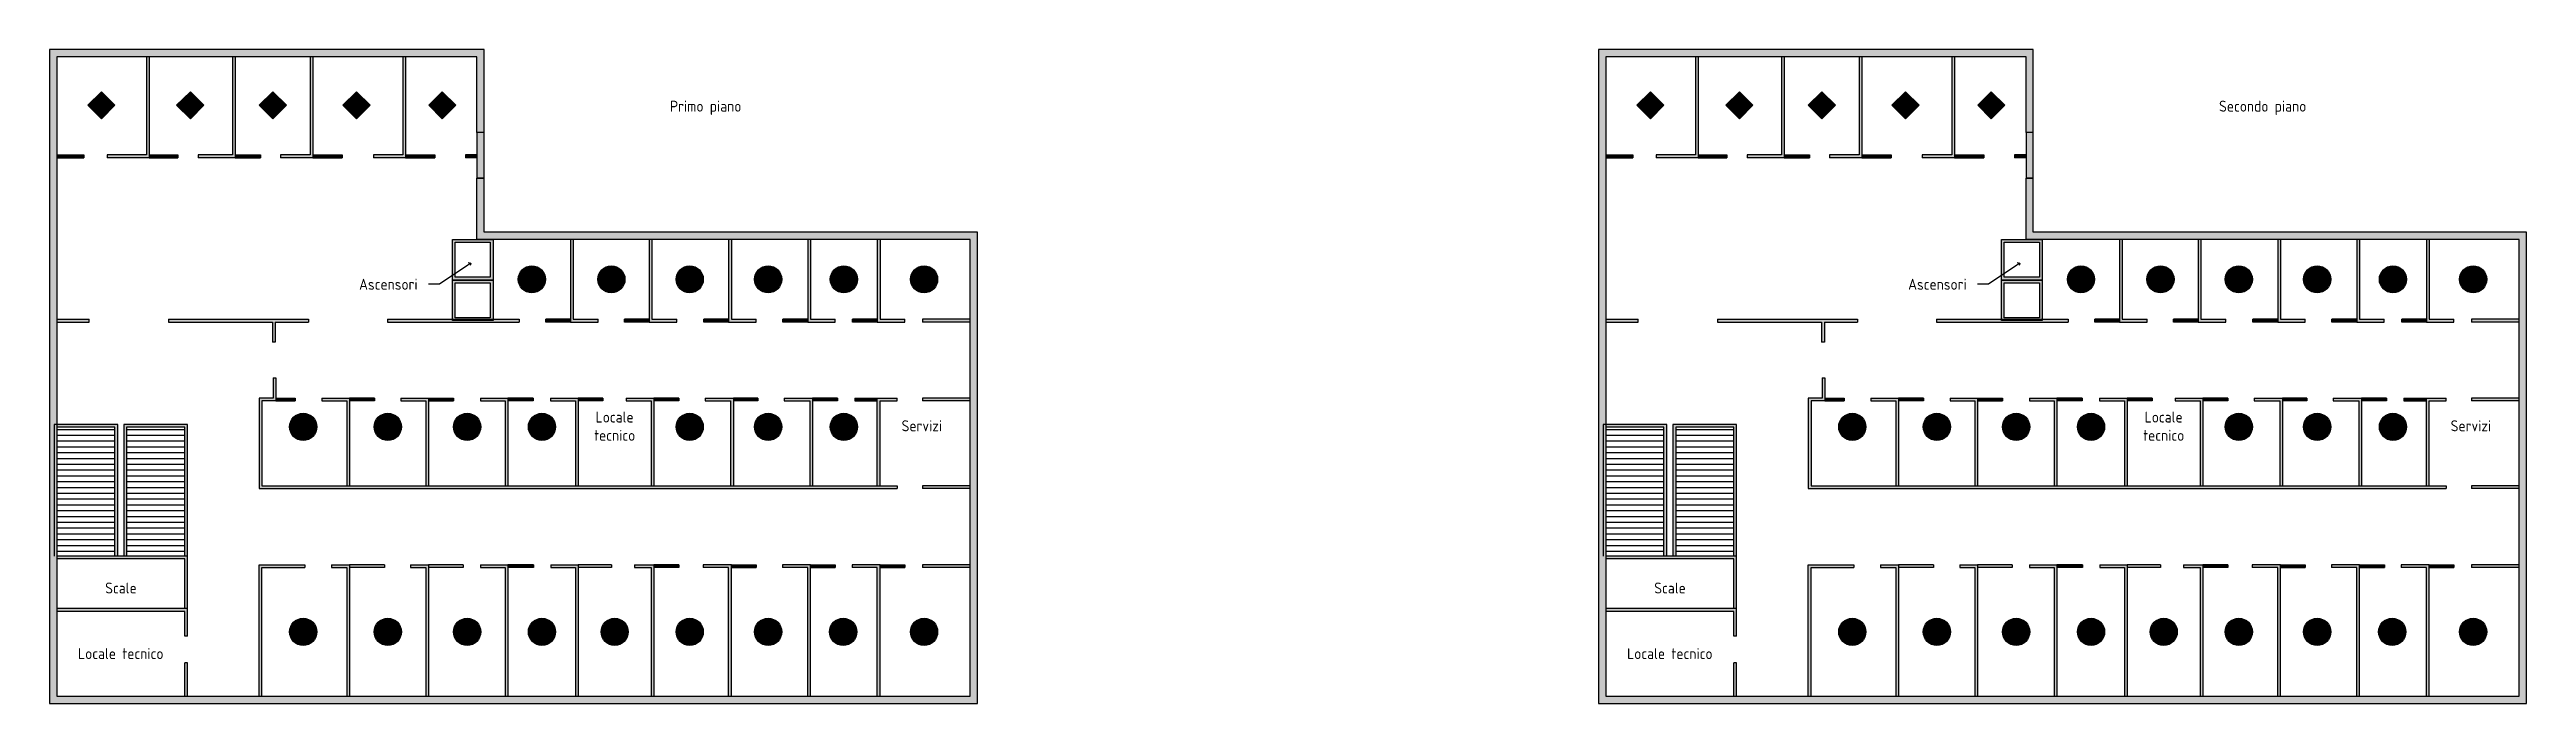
# Model space of a CAD drawing. Header units: metres. Extents: x 0 to 390, y 0 to 35.
# Drawn here: x 84.4 to 220, y -0.4 to 35.4 of the extents above; entities that cross this region are included whole.
import ezdxf
from ezdxf import colors
from ezdxf.entities.mleader import LeaderData, LeaderLine
from ezdxf.enums import TextEntityAlignment as Align
from ezdxf.math import Vec2, Vec3

# ---------------------------------------------------------------- set-up
doc = ezdxf.new("R2010")
doc.units = ezdxf.units.M
for name, color, linetype in [('00 PLANIMETRIA', 7, 'Continuous'), ('97 ANNOTAZIONI', 7, 'Continuous'), ('99 UTENZE', 7, 'Continuous')]:
    doc.layers.add(name, color=color, linetype=linetype)
doc.layers.get('0').off()
doc.styles.get("Standard").update_dxf_attribs({"font": 'isocp.shx', "height": 0.6, "bigfont": '@extfont2.shx'})
pattern_1 = [(0, (84.8099, 0), (0, 0.3175), [])]
pattern_2 = [(0, (0, 0), (0, 6.985), [5.08, -1.905]), (90, (0, 0), (-6.985, 4e-16), [5.08, -1.905])]
pattern_3 = [(0, (64.81, 0), (0, 6.985), [5.08, -1.905]), (90, (64.81, 0), (-6.985, 4e-16), [5.08, -1.905])]
pattern_4 = [(0, (169.61977, 0), (0, 0.3175), [])]
pattern_5 = [(0, (129.62, 0), (0, 6.985), [5.08, -1.905]), (90, (129.62, 0), (-6.985, 4e-16), [5.08, -1.905])]

msp = doc.modelspace()

# ---------------------------------------------------------------- texts
at = {"layer": '97 ANNOTAZIONI'}
for s, p in [('Primo piano', (118.38, 32)), ('Secondo piano', (203.19, 32)), ('Servizi', (131.06, 14.5)), ('Servizi', (215.87, 14.5))]:
    msp.add_text(s, height=0.6, dxfattribs=at).set_placement(p)
for p in [(88.32, 5.62), (173.13, 5.62)]:
    msp.add_text('Scale', height=0.6, dxfattribs=at).set_placement(p, align=Align.CENTER)
at = {"layer": '97 ANNOTAZIONI', "char_height": 0.6, "attachment_point": 1}
for width, gutter_width, insert in [(3.9959, 3, (113.35, 15.58)), (3.9959, 3, (198.16, 15.58)), (6.998, 10, (84.81, 2.63)), (6.998, 10, (169.62, 2.63))]:
    msp.add_mtext_dynamic_manual_height_columns('\\pxqc;Locale tecnico', width=width, gutter_width=gutter_width, heights=[0], dxfattribs=dict(at, insert=insert))

# ---------------------------------------------------------------- blocks, each defined once
blk = doc.blocks.new('_Open90')
at = {"color": 0, "linetype": 'ByBlock', "lineweight": -2}
for p, q in [((0, 0), (-1, 0)), ((-0.5, 0.5), (0, 0)), ((0, 0), (-0.5, -0.5))]:
    blk.add_line(p, q, dxfattribs=at)

# ---------------------------------------------------------------- hatches: boundary and pattern name
at = {"layer": '00 PLANIMETRIA'}
h = msp.add_hatch(color=256, dxfattribs=at)
h.dxf.hatch_style = 1
h.paths.add_polyline_path([(107.81, 30.85), (108.21, 30.85), (108.21, 35.4), (84.41, 35.4), (84.41, -0.4), (135.21, -0.4), (135.21, 25.4), (108.21, 25.4), (108.21, 28.35), (107.81, 28.35), (107.81, 25), (134.81, 25), (134.81, 0), (84.81, 0), (84.81, 35), (107.81, 35)])
h = msp.add_hatch(color=256, dxfattribs=at)
h.dxf.hatch_style = 1
h.paths.add_polyline_path([(192.62, 30.85), (193.02, 30.85), (193.02, 35.4), (169.22, 35.4), (169.22, -0.4), (220.02, -0.4), (220.02, 25.4), (193.02, 25.4), (193.02, 28.35), (192.62, 28.35), (192.62, 25), (219.62, 25), (219.62, 0), (169.62, 0), (169.62, 35), (192.62, 35)])
h = msp.add_hatch(color=256, dxfattribs=at)
h.dxf.hatch_style = 1
h.paths.add_polyline_path([(89.87, 35), (89.72, 35), (89.72, 29.63), (87.57, 29.63), (87.57, 29.48), (89.87, 29.48)])
h = msp.add_hatch(color=256, dxfattribs=at)
h.dxf.hatch_style = 1
h.paths.add_polyline_path([(94.57, 35), (94.42, 35), (94.42, 29.63), (92.54, 29.63), (92.54, 29.48), (94.57, 29.48)])
h = msp.add_hatch(color=256, dxfattribs=at)
h.dxf.hatch_style = 1
h.paths.add_polyline_path([(98.83, 35), (98.68, 35), (98.68, 29.63), (97.05, 29.63), (97.05, 29.48), (98.83, 29.48)])
h = msp.add_hatch(color=256, dxfattribs=at)
h.dxf.hatch_style = 1
h.paths.add_polyline_path([(103.9, 35), (103.75, 35), (103.75, 29.63), (102.14, 29.63), (102.14, 29.48), (103.9, 29.48)])
h = msp.add_hatch(color=256, dxfattribs=at)
h.dxf.hatch_style = 1
h.paths.add_polyline_path([(174.68, 35), (174.53, 35), (174.53, 29.63), (172.38, 29.63), (172.38, 29.48), (174.68, 29.48)])
h = msp.add_hatch(color=256, dxfattribs=at)
h.dxf.hatch_style = 1
h.paths.add_polyline_path([(179.38, 35), (179.23, 35), (179.23, 29.63), (177.35, 29.63), (177.35, 29.48), (179.38, 29.48)])
h = msp.add_hatch(color=256, dxfattribs=at)
h.dxf.hatch_style = 1
h.paths.add_polyline_path([(183.64, 35), (183.49, 35), (183.49, 29.63), (181.86, 29.63), (181.86, 29.48), (183.64, 29.48)])
h = msp.add_hatch(color=256, dxfattribs=at)
h.dxf.hatch_style = 1
h.paths.add_polyline_path([(188.71, 35), (188.56, 35), (188.56, 29.63), (186.94, 29.63), (186.94, 29.48), (188.71, 29.48)])
h = msp.add_hatch(dxfattribs=at)
h.set_pattern_fill('ANGLE', color=256)
h.set_pattern_definition(pattern_2)
h.paths.add_polyline_path([(88.21, 30.85), (87.81, 30.85), (87.81, 29.56), (88.21, 29.56)])
h = msp.add_hatch(color=256, dxfattribs=at)
h.dxf.hatch_style = 1
h.paths.add_polyline_path([(107.81, 28.35), (108.21, 28.35), (108.21, 30.85), (107.81, 30.85)])
h = msp.add_hatch(dxfattribs=at)
h.set_pattern_fill('ANGLE', color=256)
h.set_pattern_definition(pattern_3)
h.paths.add_polyline_path([(153.02, 30.85), (152.62, 30.85), (152.62, 29.56), (153.02, 29.56)])
h = msp.add_hatch(color=256, dxfattribs=at)
h.dxf.hatch_style = 1
h.paths.add_polyline_path([(192.62, 28.35), (193.02, 28.35), (193.02, 30.85), (192.62, 30.85)])
h = msp.add_hatch(dxfattribs=at)
h.set_pattern_fill('ANGLE', color=256)
h.set_pattern_definition(pattern_5)
h.paths.add_polyline_path([(217.83, 30.85), (217.43, 30.85), (217.43, 29.56), (217.83, 29.56)])
h = msp.add_hatch(color=256, dxfattribs=at)
h.dxf.hatch_style = 1
h.paths.add_polyline_path([(86.28, 29.63), (84.81, 29.63), (84.81, 29.48), (86.28, 29.48)])
h = msp.add_hatch(dxfattribs=at)
h.set_pattern_fill('ANGLE', color=256)
h.set_pattern_definition(pattern_2)
h.paths.add_polyline_path([(88.21, 29.56), (87.81, 29.56), (87.81, 28.35), (88.21, 28.35)])
h = msp.add_hatch(color=256, dxfattribs=at)
h.dxf.hatch_style = 1
h.paths.add_polyline_path([(91.43, 29.63), (89.87, 29.63), (89.87, 29.48), (91.43, 29.48)])
h = msp.add_hatch(color=256, dxfattribs=at)
h.dxf.hatch_style = 1
h.paths.add_polyline_path([(95.96, 29.63), (94.57, 29.63), (94.57, 29.48), (95.96, 29.48)])
h = msp.add_hatch(color=256, dxfattribs=at)
h.dxf.hatch_style = 1
h.paths.add_polyline_path([(100.43, 29.63), (98.83, 29.63), (98.83, 29.48), (100.43, 29.48)])
h = msp.add_hatch(color=256, dxfattribs=at)
h.dxf.hatch_style = 1
h.paths.add_polyline_path([(105.5, 29.63), (103.9, 29.63), (103.9, 29.48), (105.5, 29.48)])
h = msp.add_hatch(color=256, dxfattribs=at)
h.dxf.hatch_style = 1
h.paths.add_polyline_path([(107.81, 29.63), (107.18, 29.63), (107.18, 29.48), (107.81, 29.48)])
h = msp.add_hatch(dxfattribs=at)
h.set_pattern_fill('ANGLE', color=256)
h.set_pattern_definition(pattern_3)
h.paths.add_polyline_path([(153.02, 29.56), (152.62, 29.56), (152.62, 28.35), (153.02, 28.35)])
h = msp.add_hatch(color=256, dxfattribs=at)
h.dxf.hatch_style = 1
h.paths.add_polyline_path([(171.09, 29.63), (169.62, 29.63), (169.62, 29.48), (171.09, 29.48)])
h = msp.add_hatch(color=256, dxfattribs=at)
h.dxf.hatch_style = 1
h.paths.add_polyline_path([(176.24, 29.63), (174.68, 29.63), (174.68, 29.48), (176.24, 29.48)])
h = msp.add_hatch(color=256, dxfattribs=at)
h.dxf.hatch_style = 1
h.paths.add_polyline_path([(180.77, 29.63), (179.38, 29.63), (179.38, 29.48), (180.77, 29.48)])
h = msp.add_hatch(color=256, dxfattribs=at)
h.dxf.hatch_style = 1
h.paths.add_polyline_path([(185.24, 29.63), (183.64, 29.63), (183.64, 29.48), (185.24, 29.48)])
h = msp.add_hatch(color=256, dxfattribs=at)
h.dxf.hatch_style = 1
h.paths.add_polyline_path([(190.31, 29.63), (188.71, 29.63), (188.71, 29.48), (190.31, 29.48)])
h = msp.add_hatch(color=256, dxfattribs=at)
h.dxf.hatch_style = 1
h.paths.add_polyline_path([(192.62, 29.63), (191.99, 29.63), (191.99, 29.48), (192.62, 29.48)])
h = msp.add_hatch(dxfattribs=at)
h.set_pattern_fill('ANGLE', color=256)
h.set_pattern_definition(pattern_5)
h.paths.add_polyline_path([(217.83, 29.56), (217.43, 29.56), (217.43, 28.35), (217.83, 28.35)])
h = msp.add_hatch(dxfattribs=at)
h.set_pattern_fill('ANGLE', color=256)
h.set_pattern_definition(pattern_2)
h.paths.add_polyline_path([(88.69, 25), (86.47, 25), (86.47, 23.03), (86.62, 23.13), (86.62, 24.85), (88.54, 24.85), (88.54, 22.93), (86.62, 22.93), (86.62, 23.13), (86.47, 23.03), (86.47, 22.78), (88.69, 22.78)])
h = msp.add_hatch(color=256, dxfattribs=at)
h.dxf.hatch_style = 1
h.paths.add_polyline_path([(108.69, 25), (106.47, 25), (106.47, 23.03), (106.62, 23.13), (106.62, 24.85), (108.54, 24.85), (108.54, 22.93), (106.62, 22.93), (106.62, 23.13), (106.47, 23.03), (106.47, 22.78), (108.69, 22.78)])
h = msp.add_hatch(color=256, dxfattribs=at)
h.dxf.hatch_style = 1
h.paths.add_polyline_path([(113.08, 25), (112.93, 25), (112.93, 20.48), (114.44, 20.48), (114.44, 20.63), (113.08, 20.63)])
h = msp.add_hatch(color=256, dxfattribs=at)
h.dxf.hatch_style = 1
h.paths.add_polyline_path([(118.75, 20.63), (117.39, 20.63), (117.39, 25), (117.24, 25), (117.24, 20.48), (118.75, 20.48)])
h = msp.add_hatch(color=256, dxfattribs=at)
h.dxf.hatch_style = 1
h.paths.add_polyline_path([(123.09, 20.63), (121.74, 20.63), (121.74, 25), (121.59, 25), (121.59, 20.48), (123.09, 20.48)])
h = msp.add_hatch(color=256, dxfattribs=at)
h.dxf.hatch_style = 1
h.paths.add_polyline_path([(127.42, 20.63), (126.07, 20.63), (126.07, 25), (125.92, 25), (125.92, 20.48), (127.42, 20.48)])
h = msp.add_hatch(color=256, dxfattribs=at)
h.dxf.hatch_style = 1
h.paths.add_polyline_path([(131.23, 20.63), (129.88, 20.63), (129.88, 25), (129.73, 25), (129.73, 20.48), (131.23, 20.48)])
h = msp.add_hatch(dxfattribs=at)
h.set_pattern_fill('ANGLE', color=256)
h.set_pattern_definition(pattern_3)
h.paths.add_polyline_path([(153.5, 25), (151.28, 25), (151.28, 23.03), (151.43, 23.13), (151.43, 24.85), (153.35, 24.85), (153.35, 22.93), (151.43, 22.93), (151.43, 23.13), (151.28, 23.03), (151.28, 22.78), (153.5, 22.78)])
h = msp.add_hatch(color=256, dxfattribs=at)
h.dxf.hatch_style = 1
h.paths.add_polyline_path([(193.5, 25), (191.28, 25), (191.28, 23.03), (191.43, 23.13), (191.43, 24.85), (193.35, 24.85), (193.35, 22.93), (191.43, 22.93), (191.43, 23.13), (191.28, 23.03), (191.28, 22.78), (193.5, 22.78)])
h = msp.add_hatch(color=256, dxfattribs=at)
h.dxf.hatch_style = 1
h.paths.add_polyline_path([(197.89, 25), (197.74, 25), (197.74, 20.48), (199.25, 20.48), (199.25, 20.63), (197.89, 20.63)])
h = msp.add_hatch(color=256, dxfattribs=at)
h.dxf.hatch_style = 1
h.paths.add_polyline_path([(203.56, 20.63), (202.2, 20.63), (202.2, 25), (202.05, 25), (202.05, 20.48), (203.56, 20.48)])
h = msp.add_hatch(color=256, dxfattribs=at)
h.dxf.hatch_style = 1
h.paths.add_polyline_path([(207.9, 20.63), (206.55, 20.63), (206.55, 25), (206.4, 25), (206.4, 20.48), (207.9, 20.48)])
h = msp.add_hatch(color=256, dxfattribs=at)
h.dxf.hatch_style = 1
h.paths.add_polyline_path([(212.23, 20.63), (210.88, 20.63), (210.88, 25), (210.73, 25), (210.73, 20.48), (212.23, 20.48)])
h = msp.add_hatch(color=256, dxfattribs=at)
h.dxf.hatch_style = 1
h.paths.add_polyline_path([(216.04, 20.63), (214.69, 20.63), (214.69, 25), (214.54, 25), (214.54, 20.48), (216.04, 20.48)])
h = msp.add_hatch(dxfattribs=at)
h.set_pattern_fill('ANGLE', color=256)
h.set_pattern_definition(pattern_5)
h.paths.add_polyline_path([(218.31, 25), (216.09, 25), (216.09, 23.03), (216.24, 23.13), (216.24, 24.85), (218.16, 24.85), (218.16, 22.93), (216.24, 22.93), (216.24, 23.13), (216.09, 23.03), (216.09, 22.78), (218.31, 22.78)])
h = msp.add_hatch(color=256, dxfattribs=at)
h.dxf.hatch_style = 1
h.paths.add_polyline_path([(108.69, 22.78), (106.47, 22.78), (106.47, 20.63), (108.69, 20.63)])
h.paths.add_polyline_path([(106.62, 22.63), (108.54, 22.63), (108.54, 20.71), (106.62, 20.71)], flags=16)
h = msp.add_hatch(color=256, dxfattribs=at)
h.dxf.hatch_style = 1
h.paths.add_polyline_path([(193.5, 22.78), (191.28, 22.78), (191.28, 20.63), (193.5, 20.63)])
h.paths.add_polyline_path([(191.43, 22.63), (193.35, 22.63), (193.35, 20.71), (191.43, 20.71)], flags=16)
h = msp.add_hatch(color=256, dxfattribs=at)
h.dxf.hatch_style = 1
h.paths.add_polyline_path([(86.58, 20.63), (84.81, 20.63), (84.81, 20.48), (86.58, 20.48)])
h = msp.add_hatch(color=256, dxfattribs=at)
h.dxf.hatch_style = 1
h.paths.add_polyline_path([(98.58, 20.63), (96.77, 20.63), (96.62, 20.63), (90.92, 20.63), (90.92, 20.48), (96.62, 20.48), (96.62, 19.38), (96.77, 19.38), (96.77, 20.48), (98.58, 20.48)])
h = msp.add_hatch(color=256, dxfattribs=at)
h.dxf.hatch_style = 1
h.paths.add_polyline_path([(110.12, 20.63), (108.69, 20.63), (108.69, 20.56), (106.47, 20.56), (106.47, 20.63), (102.91, 20.63), (102.91, 20.48), (110.12, 20.48)])
h = msp.add_hatch(color=256, dxfattribs=at)
h.dxf.hatch_style = 1
h.paths.add_polyline_path([(108.69, 20.63), (106.47, 20.63), (106.47, 20.56), (108.69, 20.56)], flags=17)
h = msp.add_hatch(color=256, dxfattribs=at)
h.dxf.hatch_style = 1
h.paths.add_polyline_path([(112.93, 20.63), (111.58, 20.63), (111.58, 20.48), (112.93, 20.48)])
h = msp.add_hatch(color=256, dxfattribs=at)
h.dxf.hatch_style = 1
h.paths.add_polyline_path([(117.24, 20.63), (115.89, 20.63), (115.89, 20.48), (117.24, 20.48)])
h = msp.add_hatch(color=256, dxfattribs=at)
h.dxf.hatch_style = 1
h.paths.add_polyline_path([(121.59, 20.63), (120.23, 20.63), (120.23, 20.48), (121.59, 20.48)])
h = msp.add_hatch(color=256, dxfattribs=at)
h.dxf.hatch_style = 1
h.paths.add_polyline_path([(125.92, 20.63), (124.56, 20.63), (124.56, 20.48), (125.92, 20.48)])
h = msp.add_hatch(color=256, dxfattribs=at)
h.dxf.hatch_style = 1
h.paths.add_polyline_path([(129.73, 20.63), (128.38, 20.63), (128.38, 20.48), (129.73, 20.48)])
h = msp.add_hatch(color=256, dxfattribs=at)
h.dxf.hatch_style = 1
h.paths.add_polyline_path([(134.81, 20.63), (132.2, 20.63), (132.2, 20.48), (134.81, 20.48)])
h = msp.add_hatch(color=256, dxfattribs=at)
h.dxf.hatch_style = 1
h.paths.add_polyline_path([(171.39, 20.63), (169.62, 20.63), (169.62, 20.48), (171.39, 20.48)])
h = msp.add_hatch(color=256, dxfattribs=at)
h.dxf.hatch_style = 1
h.paths.add_polyline_path([(183.39, 20.63), (181.58, 20.63), (181.43, 20.63), (175.73, 20.63), (175.73, 20.48), (181.43, 20.48), (181.43, 19.38), (181.58, 19.38), (181.58, 20.48), (183.39, 20.48)])
h = msp.add_hatch(color=256, dxfattribs=at)
h.dxf.hatch_style = 1
h.paths.add_polyline_path([(194.93, 20.63), (193.5, 20.63), (193.5, 20.56), (191.28, 20.56), (191.28, 20.63), (187.72, 20.63), (187.72, 20.48), (194.93, 20.48)])
h = msp.add_hatch(color=256, dxfattribs=at)
h.dxf.hatch_style = 1
h.paths.add_polyline_path([(193.5, 20.63), (191.28, 20.63), (191.28, 20.56), (193.5, 20.56)], flags=17)
h = msp.add_hatch(color=256, dxfattribs=at)
h.dxf.hatch_style = 1
h.paths.add_polyline_path([(197.74, 20.63), (196.39, 20.63), (196.39, 20.48), (197.74, 20.48)])
h = msp.add_hatch(color=256, dxfattribs=at)
h.dxf.hatch_style = 1
h.paths.add_polyline_path([(202.05, 20.63), (200.7, 20.63), (200.7, 20.48), (202.05, 20.48)])
h = msp.add_hatch(color=256, dxfattribs=at)
h.dxf.hatch_style = 1
h.paths.add_polyline_path([(206.4, 20.63), (205.04, 20.63), (205.04, 20.48), (206.4, 20.48)])
h = msp.add_hatch(color=256, dxfattribs=at)
h.dxf.hatch_style = 1
h.paths.add_polyline_path([(210.73, 20.63), (209.37, 20.63), (209.37, 20.48), (210.73, 20.48)])
h = msp.add_hatch(color=256, dxfattribs=at)
h.dxf.hatch_style = 1
h.paths.add_polyline_path([(214.54, 20.63), (213.19, 20.63), (213.19, 20.48), (214.54, 20.48)])
h = msp.add_hatch(color=256, dxfattribs=at)
h.dxf.hatch_style = 1
h.paths.add_polyline_path([(219.62, 20.63), (217.01, 20.63), (217.01, 20.48), (219.62, 20.48)])
h = msp.add_hatch(color=256, dxfattribs=at)
h.dxf.hatch_style = 1
h.paths.add_polyline_path([(130.82, 11.51), (96.04, 11.51), (96.04, 16.17), (96.8, 16.17), (96.8, 17.43), (96.65, 17.43), (96.65, 16.32), (95.89, 16.32), (95.89, 11.36), (130.82, 11.36)])
h = msp.add_hatch(color=256, dxfattribs=at)
h.dxf.hatch_style = 1
h.paths.add_polyline_path([(97.86, 16.32), (96.8, 16.32), (96.8, 16.17), (97.86, 16.17)])
h = msp.add_hatch(color=256, dxfattribs=at)
h.dxf.hatch_style = 1
h.paths.add_polyline_path([(100.83, 16.32), (99.32, 16.32), (99.32, 16.17), (100.68, 16.17), (100.68, 11.51), (100.83, 11.51)], flags=17)
h = msp.add_hatch(color=256, dxfattribs=at)
h.dxf.hatch_style = 1
h.paths.add_polyline_path([(102.2, 16.32), (100.83, 16.32), (100.83, 16.17), (102.2, 16.17)], flags=17)
h = msp.add_hatch(color=256, dxfattribs=at)
h.dxf.hatch_style = 1
h.paths.add_polyline_path([(105.16, 16.32), (103.65, 16.32), (103.65, 16.17), (105.01, 16.17), (105.01, 11.51), (105.16, 11.51)], flags=17)
h = msp.add_hatch(color=256, dxfattribs=at)
h.dxf.hatch_style = 1
h.paths.add_polyline_path([(106.52, 16.32), (105.16, 16.32), (105.16, 16.17), (106.52, 16.17)], flags=17)
h = msp.add_hatch(color=256, dxfattribs=at)
h.dxf.hatch_style = 1
h.paths.add_polyline_path([(109.5, 16.32), (108, 16.32), (108, 16.17), (109.35, 16.17), (109.35, 11.51), (109.5, 11.51)], flags=17)
h = msp.add_hatch(color=256, dxfattribs=at)
h.dxf.hatch_style = 1
h.paths.add_polyline_path([(110.88, 16.32), (109.5, 16.32), (109.5, 16.17), (110.88, 16.17)], flags=17)
h = msp.add_hatch(color=256, dxfattribs=at)
h.dxf.hatch_style = 1
h.paths.add_polyline_path([(113.35, 16.32), (111.84, 16.32), (111.84, 16.17), (113.2, 16.17), (113.2, 11.51), (113.35, 11.51)], flags=17)
h = msp.add_hatch(color=256, dxfattribs=at)
h.dxf.hatch_style = 1
h.paths.add_polyline_path([(114.71, 16.32), (113.35, 16.32), (113.35, 16.17), (114.71, 16.17)], flags=17)
h = msp.add_hatch(color=256, dxfattribs=at)
h.dxf.hatch_style = 1
h.paths.add_polyline_path([(117.5, 16.32), (115.98, 16.32), (115.98, 16.17), (117.35, 16.17), (117.35, 11.51), (117.5, 11.51)], flags=17)
h = msp.add_hatch(color=256, dxfattribs=at)
h.dxf.hatch_style = 1
h.paths.add_polyline_path([(118.86, 16.32), (117.5, 16.32), (117.5, 16.17), (118.86, 16.17)], flags=17)
h = msp.add_hatch(color=256, dxfattribs=at)
h.dxf.hatch_style = 1
h.paths.add_polyline_path([(121.85, 16.32), (120.31, 16.32), (120.31, 16.17), (121.7, 16.17), (121.7, 11.51), (121.85, 11.51)], flags=17)
h = msp.add_hatch(color=256, dxfattribs=at)
h.dxf.hatch_style = 1
h.paths.add_polyline_path([(123.19, 16.32), (121.85, 16.32), (121.85, 16.17), (123.19, 16.17)], flags=17)
h = msp.add_hatch(color=256, dxfattribs=at)
h.dxf.hatch_style = 1
h.paths.add_polyline_path([(126.18, 16.32), (124.63, 16.32), (124.63, 16.17), (126.03, 16.17), (126.03, 11.51), (126.18, 11.51)], flags=17)
h = msp.add_hatch(color=256, dxfattribs=at)
h.dxf.hatch_style = 1
h.paths.add_polyline_path([(127.55, 16.32), (126.18, 16.32), (126.18, 16.17), (127.55, 16.17)], flags=17)
h = msp.add_hatch(color=256, dxfattribs=at)
h.dxf.hatch_style = 1
h.paths.add_polyline_path([(129.73, 16.32), (128.5, 16.32), (128.5, 16.17), (129.73, 16.17)], flags=17)
h = msp.add_hatch(color=256, dxfattribs=at)
h.dxf.hatch_style = 1
h.paths.add_polyline_path([(130.82, 16.32), (129.73, 16.32), (129.73, 11.51), (129.88, 11.51), (129.88, 16.17), (130.82, 16.17)])
h = msp.add_hatch(color=256, dxfattribs=at)
h.dxf.hatch_style = 1
h.paths.add_polyline_path([(134.81, 16.32), (132.2, 16.32), (132.2, 16.17), (134.81, 16.17)])
h = msp.add_hatch(color=256, dxfattribs=at)
h.dxf.hatch_style = 1
h.paths.add_polyline_path([(215.63, 11.51), (180.85, 11.51), (180.85, 16.17), (181.61, 16.17), (181.61, 17.43), (181.46, 17.43), (181.46, 16.32), (180.7, 16.32), (180.7, 11.36), (215.63, 11.36)])
h = msp.add_hatch(color=256, dxfattribs=at)
h.dxf.hatch_style = 1
h.paths.add_polyline_path([(182.67, 16.32), (181.61, 16.32), (181.61, 16.17), (182.67, 16.17)])
h = msp.add_hatch(color=256, dxfattribs=at)
h.dxf.hatch_style = 1
h.paths.add_polyline_path([(185.64, 16.32), (184.13, 16.32), (184.13, 16.17), (185.49, 16.17), (185.49, 11.51), (185.64, 11.51)], flags=17)
h = msp.add_hatch(color=256, dxfattribs=at)
h.dxf.hatch_style = 1
h.paths.add_polyline_path([(187.01, 16.32), (185.64, 16.32), (185.64, 16.17), (187.01, 16.17)], flags=17)
h = msp.add_hatch(color=256, dxfattribs=at)
h.dxf.hatch_style = 1
h.paths.add_polyline_path([(189.97, 16.32), (188.46, 16.32), (188.46, 16.17), (189.82, 16.17), (189.82, 11.51), (189.97, 11.51)], flags=17)
h = msp.add_hatch(color=256, dxfattribs=at)
h.dxf.hatch_style = 1
h.paths.add_polyline_path([(191.33, 16.32), (189.97, 16.32), (189.97, 16.17), (191.33, 16.17)], flags=17)
h = msp.add_hatch(color=256, dxfattribs=at)
h.dxf.hatch_style = 1
h.paths.add_polyline_path([(194.31, 16.32), (192.81, 16.32), (192.81, 16.17), (194.16, 16.17), (194.16, 11.51), (194.31, 11.51)], flags=17)
h = msp.add_hatch(color=256, dxfattribs=at)
h.dxf.hatch_style = 1
h.paths.add_polyline_path([(195.69, 16.32), (194.31, 16.32), (194.31, 16.17), (195.69, 16.17)], flags=17)
h = msp.add_hatch(color=256, dxfattribs=at)
h.dxf.hatch_style = 1
h.paths.add_polyline_path([(198.16, 16.32), (196.65, 16.32), (196.65, 16.17), (198.01, 16.17), (198.01, 11.51), (198.16, 11.51)], flags=17)
h = msp.add_hatch(color=256, dxfattribs=at)
h.dxf.hatch_style = 1
h.paths.add_polyline_path([(199.52, 16.32), (198.16, 16.32), (198.16, 16.17), (199.52, 16.17)], flags=17)
h = msp.add_hatch(color=256, dxfattribs=at)
h.dxf.hatch_style = 1
h.paths.add_polyline_path([(202.31, 16.32), (200.79, 16.32), (200.79, 16.17), (202.16, 16.17), (202.16, 11.51), (202.31, 11.51)], flags=17)
h = msp.add_hatch(color=256, dxfattribs=at)
h.dxf.hatch_style = 1
h.paths.add_polyline_path([(203.67, 16.32), (202.31, 16.32), (202.31, 16.17), (203.67, 16.17)], flags=17)
h = msp.add_hatch(color=256, dxfattribs=at)
h.dxf.hatch_style = 1
h.paths.add_polyline_path([(206.66, 16.32), (205.12, 16.32), (205.12, 16.17), (206.51, 16.17), (206.51, 11.51), (206.66, 11.51)], flags=17)
h = msp.add_hatch(color=256, dxfattribs=at)
h.dxf.hatch_style = 1
h.paths.add_polyline_path([(208, 16.32), (206.66, 16.32), (206.66, 16.17), (208, 16.17)], flags=17)
h = msp.add_hatch(color=256, dxfattribs=at)
h.dxf.hatch_style = 1
h.paths.add_polyline_path([(210.99, 16.32), (209.44, 16.32), (209.44, 16.17), (210.84, 16.17), (210.84, 11.51), (210.99, 11.51)], flags=17)
h = msp.add_hatch(color=256, dxfattribs=at)
h.dxf.hatch_style = 1
h.paths.add_polyline_path([(212.36, 16.32), (210.99, 16.32), (210.99, 16.17), (212.36, 16.17)], flags=17)
h = msp.add_hatch(color=256, dxfattribs=at)
h.dxf.hatch_style = 1
h.paths.add_polyline_path([(214.54, 16.32), (213.31, 16.32), (213.31, 16.17), (214.54, 16.17)], flags=17)
h = msp.add_hatch(color=256, dxfattribs=at)
h.dxf.hatch_style = 1
h.paths.add_polyline_path([(215.63, 16.32), (214.54, 16.32), (214.54, 11.51), (214.69, 11.51), (214.69, 16.17), (215.63, 16.17)])
h = msp.add_hatch(color=256, dxfattribs=at)
h.dxf.hatch_style = 1
h.paths.add_polyline_path([(219.62, 16.32), (217.01, 16.32), (217.01, 16.17), (219.62, 16.17)])
h = msp.add_hatch(color=256, dxfattribs=at)
h.dxf.hatch_style = 1
h.paths.add_polyline_path([(88.14, 14.87), (84.81, 14.87), (84.81, 14.72), (87.99, 14.72), (87.99, 7.67), (88.14, 7.67)])
h = msp.add_hatch(dxfattribs=at)
h.set_pattern_fill('LINE', color=256, scale=0.1)
h.set_pattern_definition(pattern_1)
h.paths.add_polyline_path([(87.99, 7.67), (87.99, 14.72), (84.81, 14.72), (84.81, 7.67)])
h = msp.add_hatch(color=256, dxfattribs=at)
h.dxf.hatch_style = 1
h.paths.add_polyline_path([(91.96, 14.87), (88.48, 14.87), (88.48, 7.67), (88.63, 7.67), (88.63, 14.72), (91.81, 14.72), (91.81, 7.67), (91.96, 7.67)])
h = msp.add_hatch(dxfattribs=at)
h.set_pattern_fill('LINE', color=256, scale=0.1)
h.set_pattern_definition(pattern_1)
h.paths.add_polyline_path([(88.63, 7.67), (91.81, 7.67), (91.81, 14.72), (88.63, 14.72)])
h = msp.add_hatch(color=256, dxfattribs=at)
h.dxf.hatch_style = 1
h.paths.add_polyline_path([(172.95, 14.87), (169.62, 14.87), (169.62, 14.72), (172.8, 14.72), (172.8, 7.67), (172.95, 7.67)])
h = msp.add_hatch(dxfattribs=at)
h.set_pattern_fill('LINE', color=256, scale=0.1)
h.set_pattern_definition(pattern_4)
h.paths.add_polyline_path([(172.8, 7.67), (172.8, 14.72), (169.62, 14.72), (169.62, 7.67)])
h = msp.add_hatch(color=256, dxfattribs=at)
h.dxf.hatch_style = 1
h.paths.add_polyline_path([(176.77, 14.87), (173.29, 14.87), (173.29, 7.67), (173.44, 7.67), (173.44, 14.72), (176.62, 14.72), (176.62, 7.67), (176.77, 7.67)])
h = msp.add_hatch(dxfattribs=at)
h.set_pattern_fill('LINE', color=256, scale=0.1)
h.set_pattern_definition(pattern_4)
h.paths.add_polyline_path([(173.44, 7.67), (176.62, 7.67), (176.62, 14.72), (173.44, 14.72)])
h = msp.add_hatch(color=256, dxfattribs=at)
h.dxf.hatch_style = 1
h.paths.add_polyline_path([(134.81, 11.51), (132.2, 11.51), (132.2, 11.36), (134.81, 11.36)])
h = msp.add_hatch(color=256, dxfattribs=at)
h.dxf.hatch_style = 1
h.paths.add_polyline_path([(219.62, 11.51), (217.01, 11.51), (217.01, 11.36), (219.62, 11.36)])
h = msp.add_hatch(color=256, dxfattribs=at)
h.dxf.hatch_style = 1
h.paths.add_polyline_path([(91.96, 7.67), (84.81, 7.67), (84.81, 7.52), (91.81, 7.52), (91.81, 4.79), (91.96, 4.79)])
h = msp.add_hatch(color=256, dxfattribs=at)
h.dxf.hatch_style = 1
h.paths.add_polyline_path([(98.38, 7.19), (95.89, 7.19), (95.89, 0), (96.04, 0), (96.04, 7.04), (98.38, 7.04)])
h = msp.add_hatch(color=256, dxfattribs=at)
h.dxf.hatch_style = 1
h.paths.add_polyline_path([(100.83, 7.19), (99.85, 7.19), (99.85, 7.04), (100.68, 7.04), (100.68, 0), (100.83, 0)])
h = msp.add_hatch(color=256, dxfattribs=at)
h.dxf.hatch_style = 1
h.paths.add_polyline_path([(102.74, 7.19), (100.83, 7.19), (100.83, 7.04), (102.74, 7.04)])
h = msp.add_hatch(color=256, dxfattribs=at)
h.dxf.hatch_style = 1
h.paths.add_polyline_path([(105.16, 7.19), (104.18, 7.19), (104.18, 7.04), (105.01, 7.04), (105.01, 0), (105.16, 0)])
h = msp.add_hatch(color=256, dxfattribs=at)
h.dxf.hatch_style = 1
h.paths.add_polyline_path([(107.05, 7.19), (105.16, 7.19), (105.16, 7.04), (107.05, 7.04)])
h = msp.add_hatch(color=256, dxfattribs=at)
h.dxf.hatch_style = 1
h.paths.add_polyline_path([(109.5, 7.19), (108, 7.19), (108, 7.04), (109.35, 7.04), (109.35, 0), (109.5, 0)])
h = msp.add_hatch(color=256, dxfattribs=at)
h.dxf.hatch_style = 1
h.paths.add_polyline_path([(110.9, 7.19), (109.5, 7.19), (109.5, 7.04), (110.9, 7.04)])
h = msp.add_hatch(color=256, dxfattribs=at)
h.dxf.hatch_style = 1
h.paths.add_polyline_path([(113.35, 7.19), (111.86, 7.19), (111.86, 7.04), (113.2, 7.04), (113.2, 0), (113.35, 0)])
h = msp.add_hatch(color=256, dxfattribs=at)
h.dxf.hatch_style = 1
h.paths.add_polyline_path([(115.17, 7.19), (113.35, 7.19), (113.35, 7.04), (115.17, 7.04)])
h = msp.add_hatch(color=256, dxfattribs=at)
h.dxf.hatch_style = 1
h.paths.add_polyline_path([(117.5, 7.19), (116.44, 7.19), (116.44, 7.04), (117.35, 7.04), (117.35, 0), (117.5, 0)])
h = msp.add_hatch(color=256, dxfattribs=at)
h.dxf.hatch_style = 1
h.paths.add_polyline_path([(118.86, 7.19), (117.5, 7.19), (117.5, 7.04), (118.86, 7.04)])
h = msp.add_hatch(color=256, dxfattribs=at)
h.dxf.hatch_style = 1
h.paths.add_polyline_path([(121.74, 7.19), (120.2, 7.19), (120.2, 7.04), (121.59, 7.04), (121.59, 0), (121.74, 0)])
h = msp.add_hatch(color=256, dxfattribs=at)
h.dxf.hatch_style = 1
h.paths.add_polyline_path([(123.1, 7.19), (121.74, 7.19), (121.74, 7.04), (123.1, 7.04)])
h = msp.add_hatch(color=256, dxfattribs=at)
h.dxf.hatch_style = 1
h.paths.add_polyline_path([(126.07, 7.19), (124.54, 7.19), (124.54, 7.04), (125.92, 7.04), (125.92, 0), (126.07, 0)])
h = msp.add_hatch(color=256, dxfattribs=at)
h.dxf.hatch_style = 1
h.paths.add_polyline_path([(127.43, 7.19), (126.07, 7.19), (126.07, 7.04), (127.43, 7.04)])
h = msp.add_hatch(color=256, dxfattribs=at)
h.dxf.hatch_style = 1
h.paths.add_polyline_path([(129.88, 7.19), (128.35, 7.19), (128.35, 7.04), (129.73, 7.04), (129.73, 0), (129.88, 0)])
h = msp.add_hatch(color=256, dxfattribs=at)
h.dxf.hatch_style = 1
h.paths.add_polyline_path([(131.24, 7.19), (129.88, 7.19), (129.88, 7.04), (131.24, 7.04)])
h = msp.add_hatch(color=256, dxfattribs=at)
h.dxf.hatch_style = 1
h.paths.add_polyline_path([(134.81, 7.19), (132.2, 7.19), (132.2, 7.04), (134.81, 7.04)])
h = msp.add_hatch(color=256, dxfattribs=at)
h.dxf.hatch_style = 1
h.paths.add_polyline_path([(176.77, 7.67), (169.62, 7.67), (169.62, 7.52), (176.62, 7.52), (176.62, 4.79), (176.77, 4.79)])
h = msp.add_hatch(color=256, dxfattribs=at)
h.dxf.hatch_style = 1
h.paths.add_polyline_path([(183.19, 7.19), (180.7, 7.19), (180.7, 0), (180.85, 0), (180.85, 7.04), (183.19, 7.04)])
h = msp.add_hatch(color=256, dxfattribs=at)
h.dxf.hatch_style = 1
h.paths.add_polyline_path([(185.64, 7.19), (184.66, 7.19), (184.66, 7.04), (185.49, 7.04), (185.49, 0), (185.64, 0)])
h = msp.add_hatch(color=256, dxfattribs=at)
h.dxf.hatch_style = 1
h.paths.add_polyline_path([(187.55, 7.19), (185.64, 7.19), (185.64, 7.04), (187.55, 7.04)])
h = msp.add_hatch(color=256, dxfattribs=at)
h.dxf.hatch_style = 1
h.paths.add_polyline_path([(189.97, 7.19), (188.99, 7.19), (188.99, 7.04), (189.82, 7.04), (189.82, 0), (189.97, 0)])
h = msp.add_hatch(color=256, dxfattribs=at)
h.dxf.hatch_style = 1
h.paths.add_polyline_path([(191.86, 7.19), (189.97, 7.19), (189.97, 7.04), (191.86, 7.04)])
h = msp.add_hatch(color=256, dxfattribs=at)
h.dxf.hatch_style = 1
h.paths.add_polyline_path([(194.31, 7.19), (192.81, 7.19), (192.81, 7.04), (194.16, 7.04), (194.16, 0), (194.31, 0)])
h = msp.add_hatch(color=256, dxfattribs=at)
h.dxf.hatch_style = 1
h.paths.add_polyline_path([(195.71, 7.19), (194.31, 7.19), (194.31, 7.04), (195.71, 7.04)])
h = msp.add_hatch(color=256, dxfattribs=at)
h.dxf.hatch_style = 1
h.paths.add_polyline_path([(198.16, 7.19), (196.67, 7.19), (196.67, 7.04), (198.01, 7.04), (198.01, 0), (198.16, 0)])
h = msp.add_hatch(color=256, dxfattribs=at)
h.dxf.hatch_style = 1
h.paths.add_polyline_path([(199.98, 7.19), (198.16, 7.19), (198.16, 7.04), (199.98, 7.04)])
h = msp.add_hatch(color=256, dxfattribs=at)
h.dxf.hatch_style = 1
h.paths.add_polyline_path([(202.31, 7.19), (201.25, 7.19), (201.25, 7.04), (202.16, 7.04), (202.16, 0), (202.31, 0)])
h = msp.add_hatch(color=256, dxfattribs=at)
h.dxf.hatch_style = 1
h.paths.add_polyline_path([(203.67, 7.19), (202.31, 7.19), (202.31, 7.04), (203.67, 7.04)])
h = msp.add_hatch(color=256, dxfattribs=at)
h.dxf.hatch_style = 1
h.paths.add_polyline_path([(206.55, 7.19), (205.01, 7.19), (205.01, 7.04), (206.4, 7.04), (206.4, 0), (206.55, 0)])
h = msp.add_hatch(color=256, dxfattribs=at)
h.dxf.hatch_style = 1
h.paths.add_polyline_path([(207.91, 7.19), (206.55, 7.19), (206.55, 7.04), (207.91, 7.04)])
h = msp.add_hatch(color=256, dxfattribs=at)
h.dxf.hatch_style = 1
h.paths.add_polyline_path([(210.88, 7.19), (209.35, 7.19), (209.35, 7.04), (210.73, 7.04), (210.73, 0), (210.88, 0)])
h = msp.add_hatch(color=256, dxfattribs=at)
h.dxf.hatch_style = 1
h.paths.add_polyline_path([(212.24, 7.19), (210.88, 7.19), (210.88, 7.04), (212.24, 7.04)])
h = msp.add_hatch(color=256, dxfattribs=at)
h.dxf.hatch_style = 1
h.paths.add_polyline_path([(214.69, 7.19), (213.16, 7.19), (213.16, 7.04), (214.54, 7.04), (214.54, 0), (214.69, 0)])
h = msp.add_hatch(color=256, dxfattribs=at)
h.dxf.hatch_style = 1
h.paths.add_polyline_path([(216.05, 7.19), (214.69, 7.19), (214.69, 7.04), (216.05, 7.04)])
h = msp.add_hatch(color=256, dxfattribs=at)
h.dxf.hatch_style = 1
h.paths.add_polyline_path([(219.62, 7.19), (217.01, 7.19), (217.01, 7.04), (219.62, 7.04)])
h = msp.add_hatch(color=256, dxfattribs=at)
h.dxf.hatch_style = 1
h.paths.add_polyline_path([(91.96, 4.79), (84.81, 4.79), (84.81, 4.64), (91.81, 4.64), (91.81, 3.28), (91.96, 3.28)])
h = msp.add_hatch(color=256, dxfattribs=at)
h.dxf.hatch_style = 1
h.paths.add_polyline_path([(176.77, 4.79), (169.62, 4.79), (169.62, 4.64), (176.62, 4.64), (176.62, 3.28), (176.77, 3.28)])
h = msp.add_hatch(color=256, dxfattribs=at)
h.dxf.hatch_style = 1
h.paths.add_polyline_path([(91.96, 1.83), (91.81, 1.83), (91.81, 0), (91.96, 0)])
h = msp.add_hatch(color=256, dxfattribs=at)
h.dxf.hatch_style = 1
h.paths.add_polyline_path([(176.77, 1.83), (176.62, 1.83), (176.62, 0), (176.77, 0)])
at = {"layer": '99 UTENZE'}
h = msp.add_hatch(color=256, dxfattribs=at)
h.dxf.hatch_style = 1
h.paths.add_polyline_path([(87.99, 32.35), (87.25, 33.09), (86.51, 32.35), (87.25, 31.6)])
h = msp.add_hatch(color=256, dxfattribs=at)
h.dxf.hatch_style = 1
h.paths.add_polyline_path([(92.86, 32.35), (92.12, 33.09), (91.37, 32.35), (92.12, 31.6)])
h = msp.add_hatch(color=256, dxfattribs=at)
h.dxf.hatch_style = 1
h.paths.add_polyline_path([(97.38, 32.35), (96.64, 33.09), (95.89, 32.35), (96.64, 31.6)])
h = msp.add_hatch(color=256, dxfattribs=at)
h.dxf.hatch_style = 1
h.paths.add_polyline_path([(101.96, 32.35), (101.22, 33.09), (100.47, 32.35), (101.22, 31.6)])
h = msp.add_hatch(color=256, dxfattribs=at)
h.dxf.hatch_style = 1
h.paths.add_polyline_path([(106.65, 32.35), (105.91, 33.09), (105.17, 32.35), (105.91, 31.6)])
h = msp.add_hatch(color=256, dxfattribs=at)
h.dxf.hatch_style = 1
h.paths.add_polyline_path([(172.8, 32.35), (172.06, 33.09), (171.32, 32.35), (172.06, 31.6)])
h = msp.add_hatch(color=256, dxfattribs=at)
h.dxf.hatch_style = 1
h.paths.add_polyline_path([(177.67, 32.35), (176.93, 33.09), (176.18, 32.35), (176.93, 31.6)])
h = msp.add_hatch(color=256, dxfattribs=at)
h.dxf.hatch_style = 1
h.paths.add_polyline_path([(182.19, 32.35), (181.45, 33.09), (180.7, 32.35), (181.45, 31.6)])
h = msp.add_hatch(color=256, dxfattribs=at)
h.dxf.hatch_style = 1
h.paths.add_polyline_path([(186.77, 32.35), (186.03, 33.09), (185.28, 32.35), (186.03, 31.6)])
h = msp.add_hatch(color=256, dxfattribs=at)
h.dxf.hatch_style = 1
h.paths.add_polyline_path([(191.46, 32.35), (190.72, 33.09), (189.98, 32.35), (190.72, 31.6)])
h = msp.add_hatch(color=256, dxfattribs=at)
h.dxf.hatch_style = 1
h.paths.add_polyline_path([(110.07, 22.82, 1), (111.56, 22.82, 1)])
h = msp.add_hatch(color=256, dxfattribs=at)
h.dxf.hatch_style = 1
h.paths.add_polyline_path([(114.43, 22.82, 1), (115.92, 22.82, 1)])
h = msp.add_hatch(color=256, dxfattribs=at)
h.dxf.hatch_style = 1
h.paths.add_polyline_path([(118.72, 22.82, 1), (120.2, 22.82, 1)])
h = msp.add_hatch(color=256, dxfattribs=at)
h.dxf.hatch_style = 1
h.paths.add_polyline_path([(123, 22.82, 1), (124.49, 22.82, 1)])
h = msp.add_hatch(color=256, dxfattribs=at)
h.dxf.hatch_style = 1
h.paths.add_polyline_path([(127.15, 22.82, 1), (128.64, 22.82, 1)])
h = msp.add_hatch(color=256, dxfattribs=at)
h.dxf.hatch_style = 1
h.paths.add_polyline_path([(131.54, 22.82, 1), (133.03, 22.82, 1)])
h = msp.add_hatch(color=256, dxfattribs=at)
h.dxf.hatch_style = 1
h.paths.add_polyline_path([(194.88, 22.82, 1), (196.37, 22.82, 1)])
h = msp.add_hatch(color=256, dxfattribs=at)
h.dxf.hatch_style = 1
h.paths.add_polyline_path([(199.24, 22.82, 1), (200.73, 22.82, 1)])
h = msp.add_hatch(color=256, dxfattribs=at)
h.dxf.hatch_style = 1
h.paths.add_polyline_path([(203.53, 22.82, 1), (205.01, 22.82, 1)])
h = msp.add_hatch(color=256, dxfattribs=at)
h.dxf.hatch_style = 1
h.paths.add_polyline_path([(207.81, 22.82, 1), (209.3, 22.82, 1)])
h = msp.add_hatch(color=256, dxfattribs=at)
h.dxf.hatch_style = 1
h.paths.add_polyline_path([(211.96, 22.82, 1), (213.45, 22.82, 1)])
h = msp.add_hatch(color=256, dxfattribs=at)
h.dxf.hatch_style = 1
h.paths.add_polyline_path([(216.35, 22.82, 1), (217.84, 22.82, 1)])
h = msp.add_hatch(color=256, dxfattribs=at)
h.dxf.hatch_style = 1
h.paths.add_polyline_path([(97.55, 14.74, 1), (99.04, 14.74, 1)])
h = msp.add_hatch(color=256, dxfattribs=at)
h.dxf.hatch_style = 1
h.paths.add_polyline_path([(102.19, 14.74, 1), (103.68, 14.74, 1)])
h = msp.add_hatch(color=256, dxfattribs=at)
h.dxf.hatch_style = 1
h.paths.add_polyline_path([(106.53, 14.74, 1), (108.02, 14.74, 1)])
h = msp.add_hatch(color=256, dxfattribs=at)
h.dxf.hatch_style = 1
h.paths.add_polyline_path([(110.62, 14.74, 1), (112.11, 14.74, 1)])
h = msp.add_hatch(color=256, dxfattribs=at)
h.dxf.hatch_style = 1
h.paths.add_polyline_path([(118.72, 14.74, 1), (120.2, 14.74, 1)])
h = msp.add_hatch(color=256, dxfattribs=at)
h.dxf.hatch_style = 1
h.paths.add_polyline_path([(123, 14.74, 1), (124.49, 14.74, 1)])
h = msp.add_hatch(color=256, dxfattribs=at)
h.dxf.hatch_style = 1
h.paths.add_polyline_path([(127.15, 14.74, 1), (128.64, 14.74, 1)])
h = msp.add_hatch(color=256, dxfattribs=at)
h.dxf.hatch_style = 1
h.paths.add_polyline_path([(182.36, 14.74, 1), (183.85, 14.74, 1)])
h = msp.add_hatch(color=256, dxfattribs=at)
h.dxf.hatch_style = 1
h.paths.add_polyline_path([(187, 14.74, 1), (188.49, 14.74, 1)])
h = msp.add_hatch(color=256, dxfattribs=at)
h.dxf.hatch_style = 1
h.paths.add_polyline_path([(191.34, 14.74, 1), (192.83, 14.74, 1)])
h = msp.add_hatch(color=256, dxfattribs=at)
h.dxf.hatch_style = 1
h.paths.add_polyline_path([(195.43, 14.74, 1), (196.92, 14.74, 1)])
h = msp.add_hatch(color=256, dxfattribs=at)
h.dxf.hatch_style = 1
h.paths.add_polyline_path([(203.53, 14.74, 1), (205.01, 14.74, 1)])
h = msp.add_hatch(color=256, dxfattribs=at)
h.dxf.hatch_style = 1
h.paths.add_polyline_path([(207.81, 14.74, 1), (209.3, 14.74, 1)])
h = msp.add_hatch(color=256, dxfattribs=at)
h.dxf.hatch_style = 1
h.paths.add_polyline_path([(211.96, 14.74, 1), (213.45, 14.74, 1)])
h = msp.add_hatch(color=256, dxfattribs=at)
h.dxf.hatch_style = 1
h.paths.add_polyline_path([(97.55, 3.52, 1), (99.04, 3.52, 1)])
h = msp.add_hatch(color=256, dxfattribs=at)
h.dxf.hatch_style = 1
h.paths.add_polyline_path([(102.19, 3.52, 1), (103.68, 3.52, 1)])
h = msp.add_hatch(color=256, dxfattribs=at)
h.dxf.hatch_style = 1
h.paths.add_polyline_path([(106.53, 3.52, 1), (108.02, 3.52, 1)])
h = msp.add_hatch(color=256, dxfattribs=at)
h.dxf.hatch_style = 1
h.paths.add_polyline_path([(110.62, 3.52, 1), (112.11, 3.52, 1)])
h = msp.add_hatch(color=256, dxfattribs=at)
h.dxf.hatch_style = 1
h.paths.add_polyline_path([(114.61, 3.52, 1), (116.1, 3.52, 1)])
h = msp.add_hatch(color=256, dxfattribs=at)
h.dxf.hatch_style = 1
h.paths.add_polyline_path([(118.72, 3.52, 1), (120.2, 3.52, 1)])
h = msp.add_hatch(color=256, dxfattribs=at)
h.dxf.hatch_style = 1
h.paths.add_polyline_path([(123, 3.52, 1), (124.49, 3.52, 1)])
h = msp.add_hatch(color=256, dxfattribs=at)
h.dxf.hatch_style = 1
h.paths.add_polyline_path([(127.12, 3.52, 1), (128.61, 3.52, 1)])
h = msp.add_hatch(color=256, dxfattribs=at)
h.dxf.hatch_style = 1
h.paths.add_polyline_path([(131.54, 3.52, 1), (133.03, 3.52, 1)])
h = msp.add_hatch(color=256, dxfattribs=at)
h.dxf.hatch_style = 1
h.paths.add_polyline_path([(182.36, 3.52, 1), (183.85, 3.52, 1)])
h = msp.add_hatch(color=256, dxfattribs=at)
h.dxf.hatch_style = 1
h.paths.add_polyline_path([(187, 3.52, 1), (188.49, 3.52, 1)])
h = msp.add_hatch(color=256, dxfattribs=at)
h.dxf.hatch_style = 1
h.paths.add_polyline_path([(191.34, 3.52, 1), (192.83, 3.52, 1)])
h = msp.add_hatch(color=256, dxfattribs=at)
h.dxf.hatch_style = 1
h.paths.add_polyline_path([(195.43, 3.52, 1), (196.92, 3.52, 1)])
h = msp.add_hatch(color=256, dxfattribs=at)
h.dxf.hatch_style = 1
h.paths.add_polyline_path([(199.42, 3.52, 1), (200.91, 3.52, 1)])
h = msp.add_hatch(color=256, dxfattribs=at)
h.dxf.hatch_style = 1
h.paths.add_polyline_path([(203.53, 3.52, 1), (205.01, 3.52, 1)])
h = msp.add_hatch(color=256, dxfattribs=at)
h.dxf.hatch_style = 1
h.paths.add_polyline_path([(207.81, 3.52, 1), (209.3, 3.52, 1)])
h = msp.add_hatch(color=256, dxfattribs=at)
h.dxf.hatch_style = 1
h.paths.add_polyline_path([(211.93, 3.52, 1), (213.42, 3.52, 1)])
h = msp.add_hatch(color=256, dxfattribs=at)
h.dxf.hatch_style = 1
h.paths.add_polyline_path([(216.35, 3.52, 1), (217.84, 3.52, 1)])

# ---------------------------------------------------------------- linework, layer by layer
at = {"layer": '00 PLANIMETRIA'}
for p, q in [((108.21, 35.4), (84.41, 35.4)), ((84.41, 35.4), (84.41, -0.4)), ((108.21, 30.85), (108.21, 35.4)), ((193.02, 35.4), (169.22, 35.4)), ((169.22, 35.4), (169.22, -0.4)), ((193.02, 30.85), (193.02, 35.4)), ((107.81, 35), (84.81, 35)), ((84.81, 35), (84.81, 0)), ((89.72, 35), (89.72, 29.63)), ((89.87, 35), (89.87, 29.48)), ((94.42, 35), (94.42, 29.63)), ((94.57, 35), (94.57, 29.48)), ((98.68, 35), (98.68, 29.63)), ((98.83, 35), (98.83, 29.48)), ((103.75, 35), (103.75, 29.63)), ((103.9, 35), (103.9, 29.48)), ((107.81, 30.85), (107.81, 35)), ((192.62, 35), (169.62, 35)), ((169.62, 35), (169.62, 0)), ((174.53, 35), (174.53, 29.63)), ((174.68, 35), (174.68, 29.48)), ((179.23, 35), (179.23, 29.63)), ((179.38, 35), (179.38, 29.48)), ((183.49, 35), (183.49, 29.63)), ((183.64, 35), (183.64, 29.48)), ((188.56, 35), (188.56, 29.63)), ((188.71, 35), (188.71, 29.48)), ((192.62, 30.85), (192.62, 35)), ((108.21, 30.85), (107.81, 30.85)), ((107.81, 30.85), (107.81, 28.35)), ((108.21, 30.85), (107.81, 30.85)), ((108.21, 28.35), (108.21, 30.85)), ((193.02, 30.85), (192.62, 30.85)), ((192.62, 30.85), (192.62, 28.35)), ((193.02, 30.85), (192.62, 30.85)), ((193.02, 28.35), (193.02, 30.85)), ((84.81, 29.63), (86.28, 29.63)), ((84.81, 29.48), (86.28, 29.48)), ((86.28, 29.63), (86.28, 29.48)), ((89.72, 29.63), (87.57, 29.63)), ((87.57, 29.63), (87.57, 29.48)), ((89.87, 29.48), (87.57, 29.48)), ((89.87, 29.63), (91.43, 29.63)), ((89.87, 29.48), (91.43, 29.48)), ((91.43, 29.63), (91.43, 29.48)), ((94.42, 29.63), (92.54, 29.63)), ((92.54, 29.63), (92.54, 29.48)), ((94.57, 29.48), (92.54, 29.48)), ((94.57, 29.63), (95.96, 29.63)), ((94.57, 29.48), (95.96, 29.48)), ((95.96, 29.63), (95.96, 29.48)), ((98.68, 29.63), (97.05, 29.63)), ((97.05, 29.63), (97.05, 29.48)), ((98.83, 29.48), (97.05, 29.48)), ((98.83, 29.63), (100.43, 29.63)), ((98.83, 29.48), (100.43, 29.48)), ((100.43, 29.63), (100.43, 29.48)), ((103.75, 29.63), (102.14, 29.63)), ((102.14, 29.63), (102.14, 29.48)), ((103.9, 29.48), (102.14, 29.48)), ((103.9, 29.63), (105.5, 29.63)), ((103.9, 29.48), (105.5, 29.48)), ((105.5, 29.63), (105.5, 29.48)), ((107.81, 29.63), (107.18, 29.63)), ((107.18, 29.63), (107.18, 29.48)), ((107.81, 29.48), (107.18, 29.48)), ((169.62, 29.63), (171.09, 29.63)), ((169.62, 29.48), (171.09, 29.48)), ((171.09, 29.63), (171.09, 29.48)), ((174.53, 29.63), (172.38, 29.63)), ((172.38, 29.63), (172.38, 29.48)), ((174.68, 29.48), (172.38, 29.48)), ((174.68, 29.63), (176.24, 29.63)), ((174.68, 29.48), (176.24, 29.48)), ((176.24, 29.63), (176.24, 29.48)), ((179.23, 29.63), (177.35, 29.63)), ((177.35, 29.63), (177.35, 29.48)), ((179.38, 29.48), (177.35, 29.48)), ((179.38, 29.63), (180.77, 29.63)), ((179.38, 29.48), (180.77, 29.48)), ((180.77, 29.63), (180.77, 29.48)), ((183.49, 29.63), (181.86, 29.63)), ((181.86, 29.63), (181.86, 29.48)), ((183.64, 29.48), (181.86, 29.48)), ((183.64, 29.63), (185.24, 29.63)), ((183.64, 29.48), (185.24, 29.48)), ((185.24, 29.63), (185.24, 29.48)), ((188.56, 29.63), (186.94, 29.63)), ((186.94, 29.63), (186.94, 29.48)), ((188.71, 29.48), (186.94, 29.48)), ((188.71, 29.63), (190.31, 29.63)), ((188.71, 29.48), (190.31, 29.48)), ((190.31, 29.63), (190.31, 29.48)), ((192.62, 29.63), (191.99, 29.63)), ((191.99, 29.63), (191.99, 29.48)), ((192.62, 29.48), (191.99, 29.48)), ((107.81, 25), (107.81, 28.35)), ((108.21, 28.35), (107.81, 28.35)), ((107.81, 28.35), (108.21, 28.35)), ((108.21, 25.4), (108.21, 28.35)), ((192.62, 25), (192.62, 28.35)), ((193.02, 28.35), (192.62, 28.35)), ((192.62, 28.35), (193.02, 28.35)), ((193.02, 25.4), (193.02, 28.35)), ((106.47, 25), (108.69, 25)), ((106.47, 22.78), (106.47, 25)), ((106.62, 24.85), (108.54, 24.85)), ((106.62, 22.93), (106.62, 24.85)), ((134.81, 25), (107.81, 25)), ((135.21, 25.4), (108.21, 25.4)), ((108.54, 24.85), (108.54, 22.93)), ((108.69, 25), (108.69, 22.78)), ((112.93, 25), (112.93, 20.48)), ((113.08, 25), (113.08, 20.63)), ((117.24, 25), (117.24, 20.48)), ((117.39, 25), (117.39, 20.63)), ((121.59, 25), (121.59, 20.48)), ((121.74, 25), (121.74, 20.63)), ((125.92, 25), (125.92, 20.48)), ((126.07, 25), (126.07, 20.63)), ((129.73, 25), (129.73, 20.48)), ((129.88, 25), (129.88, 20.63)), ((134.81, 0), (134.81, 25)), ((135.21, -0.4), (135.21, 25.4)), ((191.28, 25), (193.5, 25)), ((191.28, 22.78), (191.28, 25)), ((191.43, 24.85), (193.35, 24.85)), ((191.43, 22.93), (191.43, 24.85)), ((219.62, 25), (192.62, 25)), ((220.02, 25.4), (193.02, 25.4)), ((193.35, 24.85), (193.35, 22.93)), ((193.5, 25), (193.5, 22.78)), ((197.74, 25), (197.74, 20.48)), ((197.89, 25), (197.89, 20.63)), ((202.05, 25), (202.05, 20.48)), ((202.2, 25), (202.2, 20.63)), ((206.4, 25), (206.4, 20.48)), ((206.55, 25), (206.55, 20.63)), ((210.73, 25), (210.73, 20.48)), ((210.88, 25), (210.88, 20.63)), ((214.54, 25), (214.54, 20.48)), ((214.69, 25), (214.69, 20.63)), ((219.62, 0), (219.62, 25)), ((220.02, -0.4), (220.02, 25.4)), ((108.69, 22.78), (106.47, 22.78)), ((106.47, 22.78), (108.69, 22.78)), ((106.47, 20.56), (106.47, 22.78)), ((108.54, 22.93), (106.62, 22.93)), ((106.62, 22.63), (108.54, 22.63)), ((106.62, 20.71), (106.62, 22.63)), ((108.54, 22.63), (108.54, 20.71)), ((108.69, 22.78), (108.69, 20.56)), ((193.5, 22.78), (191.28, 22.78)), ((191.28, 22.78), (193.5, 22.78)), ((191.28, 20.56), (191.28, 22.78)), ((193.35, 22.93), (191.43, 22.93)), ((191.43, 22.63), (193.35, 22.63)), ((191.43, 20.71), (191.43, 22.63)), ((193.35, 22.63), (193.35, 20.71)), ((193.5, 22.78), (193.5, 20.56)), ((84.81, 20.63), (86.58, 20.63)), ((84.81, 20.48), (86.58, 20.48)), ((86.58, 20.48), (86.58, 20.63)), ((90.92, 20.63), (96.62, 20.63)), ((90.92, 20.63), (90.92, 20.48)), ((90.92, 20.48), (96.62, 20.48)), ((96.62, 20.63), (96.77, 20.63)), ((96.62, 20.48), (96.62, 19.38)), ((96.77, 20.63), (98.58, 20.63)), ((96.77, 20.48), (96.77, 19.38)), ((96.77, 20.48), (98.58, 20.48)), ((98.58, 20.63), (98.58, 20.48)), ((102.91, 20.63), (110.12, 20.63)), ((102.91, 20.63), (102.91, 20.48)), ((102.91, 20.48), (110.12, 20.48)), ((108.69, 20.56), (106.47, 20.56)), ((108.54, 20.71), (106.62, 20.71)), ((110.12, 20.63), (110.12, 20.48)), ((112.93, 20.63), (111.58, 20.63)), ((111.58, 20.48), (111.58, 20.63)), ((112.93, 20.48), (111.58, 20.48)), ((112.93, 20.48), (114.44, 20.48)), ((113.08, 20.63), (114.44, 20.63)), ((114.44, 20.48), (114.44, 20.63)), ((117.24, 20.63), (115.89, 20.63)), ((115.89, 20.48), (115.89, 20.63)), ((117.24, 20.48), (115.89, 20.48)), ((117.24, 20.48), (118.75, 20.48)), ((117.39, 20.63), (118.75, 20.63)), ((118.75, 20.48), (118.75, 20.63)), ((121.59, 20.63), (120.23, 20.63)), ((120.23, 20.48), (120.23, 20.63)), ((121.59, 20.48), (120.23, 20.48)), ((121.59, 20.48), (123.09, 20.48)), ((121.74, 20.63), (123.09, 20.63)), ((123.09, 20.48), (123.09, 20.63)), ((125.92, 20.63), (124.56, 20.63)), ((124.56, 20.48), (124.56, 20.63)), ((125.92, 20.48), (124.56, 20.48)), ((125.92, 20.48), (127.42, 20.48)), ((126.07, 20.63), (127.42, 20.63)), ((127.42, 20.48), (127.42, 20.63)), ((129.73, 20.63), (128.38, 20.63)), ((128.38, 20.48), (128.38, 20.63)), ((129.73, 20.48), (128.38, 20.48)), ((129.73, 20.48), (131.23, 20.48)), ((129.88, 20.63), (131.23, 20.63)), ((131.23, 20.48), (131.23, 20.63)), ((134.81, 20.63), (132.2, 20.63)), ((132.2, 20.63), (132.2, 20.48)), ((134.81, 20.48), (132.2, 20.48)), ((169.62, 20.63), (171.39, 20.63)), ((169.62, 20.48), (171.39, 20.48)), ((171.39, 20.48), (171.39, 20.63)), ((175.73, 20.63), (181.43, 20.63)), ((175.73, 20.63), (175.73, 20.48)), ((175.73, 20.48), (181.43, 20.48)), ((181.43, 20.63), (181.58, 20.63)), ((181.43, 20.48), (181.43, 19.38)), ((181.58, 20.63), (183.39, 20.63)), ((181.58, 20.48), (181.58, 19.38)), ((181.58, 20.48), (183.39, 20.48)), ((183.39, 20.63), (183.39, 20.48)), ((187.72, 20.63), (194.93, 20.63)), ((187.72, 20.63), (187.72, 20.48)), ((187.72, 20.48), (194.93, 20.48)), ((193.5, 20.56), (191.28, 20.56)), ((193.35, 20.71), (191.43, 20.71)), ((194.93, 20.63), (194.93, 20.48)), ((197.74, 20.63), (196.39, 20.63)), ((196.39, 20.48), (196.39, 20.63)), ((197.74, 20.48), (196.39, 20.48)), ((197.74, 20.48), (199.25, 20.48)), ((197.89, 20.63), (199.25, 20.63)), ((199.25, 20.48), (199.25, 20.63)), ((202.05, 20.63), (200.7, 20.63)), ((200.7, 20.48), (200.7, 20.63)), ((202.05, 20.48), (200.7, 20.48)), ((202.05, 20.48), (203.56, 20.48)), ((202.2, 20.63), (203.56, 20.63)), ((203.56, 20.48), (203.56, 20.63)), ((206.4, 20.63), (205.04, 20.63)), ((205.04, 20.48), (205.04, 20.63)), ((206.4, 20.48), (205.04, 20.48)), ((206.4, 20.48), (207.9, 20.48)), ((206.55, 20.63), (207.9, 20.63)), ((207.9, 20.48), (207.9, 20.63)), ((210.73, 20.63), (209.37, 20.63)), ((209.37, 20.48), (209.37, 20.63)), ((210.73, 20.48), (209.37, 20.48)), ((210.73, 20.48), (212.23, 20.48)), ((210.88, 20.63), (212.23, 20.63)), ((212.23, 20.48), (212.23, 20.63)), ((214.54, 20.63), (213.19, 20.63)), ((213.19, 20.48), (213.19, 20.63)), ((214.54, 20.48), (213.19, 20.48)), ((214.54, 20.48), (216.04, 20.48)), ((214.69, 20.63), (216.04, 20.63)), ((216.04, 20.48), (216.04, 20.63)), ((219.62, 20.63), (217.01, 20.63)), ((217.01, 20.63), (217.01, 20.48)), ((219.62, 20.48), (217.01, 20.48)), ((96.77, 19.38), (96.62, 19.38)), ((181.58, 19.38), (181.43, 19.38)), ((96.65, 16.32), (95.89, 16.32)), ((95.89, 16.32), (95.89, 11.36)), ((96.65, 17.43), (96.65, 16.32)), ((96.65, 17.43), (96.8, 17.43)), ((96.8, 17.43), (96.8, 16.17)), ((96.8, 16.32), (97.86, 16.32)), ((97.86, 16.32), (97.86, 16.17)), ((99.32, 16.32), (100.83, 16.32)), ((99.32, 16.32), (99.32, 16.17)), ((100.83, 16.32), (100.83, 11.51)), ((102.2, 16.32), (100.83, 16.32)), ((102.2, 16.32), (102.2, 16.17)), ((103.65, 16.32), (105.16, 16.32)), ((103.65, 16.32), (103.65, 16.17)), ((105.16, 16.32), (105.16, 11.51)), ((105.16, 16.32), (106.52, 16.32)), ((106.52, 16.32), (106.52, 16.17)), ((108, 16.32), (109.5, 16.32)), ((108, 16.32), (108, 16.17)), ((109.5, 16.32), (109.5, 11.51)), ((110.88, 16.32), (109.5, 16.32)), ((110.88, 16.32), (110.88, 16.17)), ((111.84, 16.32), (113.35, 16.32)), ((111.84, 16.32), (111.84, 16.17)), ((113.35, 16.32), (113.35, 11.51)), ((114.71, 16.32), (113.35, 16.32)), ((114.71, 16.32), (114.71, 16.17)), ((115.98, 16.32), (117.5, 16.32)), ((115.98, 16.32), (115.98, 16.17)), ((117.5, 16.32), (117.5, 11.51)), ((118.86, 16.32), (117.5, 16.32)), ((118.86, 16.32), (118.86, 16.17)), ((120.31, 16.32), (121.85, 16.32)), ((120.31, 16.32), (120.31, 16.17)), ((121.85, 16.32), (121.85, 11.51)), ((123.19, 16.32), (121.85, 16.32)), ((123.19, 16.32), (123.19, 16.17)), ((124.63, 16.32), (126.18, 16.32)), ((124.63, 16.32), (124.63, 16.17)), ((126.18, 16.32), (126.18, 11.51)), ((127.55, 16.32), (126.18, 16.32)), ((127.55, 16.32), (127.55, 16.17)), ((128.5, 16.32), (129.73, 16.32)), ((128.5, 16.32), (128.5, 16.17)), ((129.73, 11.51), (129.73, 16.32)), ((129.73, 16.32), (130.82, 16.32)), ((130.82, 16.17), (130.82, 16.32)), ((134.81, 16.32), (132.2, 16.32)), ((132.2, 16.32), (132.2, 16.17)), ((181.46, 16.32), (180.7, 16.32)), ((180.7, 16.32), (180.7, 11.36)), ((181.46, 17.43), (181.46, 16.32)), ((181.46, 17.43), (181.61, 17.43)), ((181.61, 17.43), (181.61, 16.17)), ((181.61, 16.32), (182.67, 16.32)), ((182.67, 16.32), (182.67, 16.17)), ((184.13, 16.32), (185.64, 16.32)), ((184.13, 16.32), (184.13, 16.17)), ((185.64, 16.32), (185.64, 11.51)), ((187.01, 16.32), (185.64, 16.32)), ((187.01, 16.32), (187.01, 16.17)), ((188.46, 16.32), (189.97, 16.32)), ((188.46, 16.32), (188.46, 16.17)), ((189.97, 16.32), (189.97, 11.51)), ((189.97, 16.32), (191.33, 16.32)), ((191.33, 16.32), (191.33, 16.17)), ((192.81, 16.32), (194.31, 16.32)), ((192.81, 16.32), (192.81, 16.17)), ((194.31, 16.32), (194.31, 11.51)), ((195.69, 16.32), (194.31, 16.32)), ((195.69, 16.32), (195.69, 16.17)), ((196.65, 16.32), (198.16, 16.32)), ((196.65, 16.32), (196.65, 16.17)), ((198.16, 16.32), (198.16, 11.51)), ((199.52, 16.32), (198.16, 16.32)), ((199.52, 16.32), (199.52, 16.17)), ((200.79, 16.32), (202.31, 16.32)), ((200.79, 16.32), (200.79, 16.17)), ((202.31, 16.32), (202.31, 11.51)), ((203.67, 16.32), (202.31, 16.32)), ((203.67, 16.32), (203.67, 16.17)), ((205.12, 16.32), (206.66, 16.32)), ((205.12, 16.32), (205.12, 16.17)), ((206.66, 16.32), (206.66, 11.51)), ((208, 16.32), (206.66, 16.32)), ((208, 16.32), (208, 16.17)), ((209.44, 16.32), (210.99, 16.32)), ((209.44, 16.32), (209.44, 16.17)), ((210.99, 16.32), (210.99, 11.51)), ((212.36, 16.32), (210.99, 16.32)), ((212.36, 16.32), (212.36, 16.17)), ((213.31, 16.32), (214.54, 16.32)), ((213.31, 16.32), (213.31, 16.17)), ((214.54, 11.51), (214.54, 16.32)), ((214.54, 16.32), (215.63, 16.32)), ((215.63, 16.17), (215.63, 16.32)), ((219.62, 16.32), (217.01, 16.32)), ((217.01, 16.32), (217.01, 16.17)), ((96.8, 16.17), (96.04, 16.17)), ((96.04, 16.17), (96.04, 11.51)), ((96.8, 16.17), (97.86, 16.17)), ((99.32, 16.17), (100.68, 16.17)), ((100.68, 16.17), (100.68, 11.51)), ((102.2, 16.17), (100.83, 16.17)), ((103.65, 16.17), (105.01, 16.17)), ((105.01, 16.17), (105.01, 11.51)), ((105.16, 16.17), (106.52, 16.17)), ((108, 16.17), (109.35, 16.17)), ((109.35, 16.17), (109.35, 11.51)), ((110.88, 16.17), (109.5, 16.17)), ((111.84, 16.17), (113.2, 16.17)), ((113.2, 16.17), (113.2, 11.51)), ((114.71, 16.17), (113.35, 16.17)), ((115.98, 16.17), (117.35, 16.17)), ((117.35, 16.17), (117.35, 11.51)), ((118.86, 16.17), (117.5, 16.17)), ((120.31, 16.17), (121.7, 16.17)), ((121.7, 16.17), (121.7, 11.51)), ((123.19, 16.17), (121.85, 16.17)), ((124.63, 16.17), (126.03, 16.17)), ((126.03, 16.17), (126.03, 11.51)), ((127.55, 16.17), (126.18, 16.17)), ((128.5, 16.17), (129.73, 16.17)), ((129.88, 11.51), (129.88, 16.17)), ((129.88, 16.17), (130.82, 16.17)), ((134.81, 16.17), (132.2, 16.17)), ((181.61, 16.17), (180.85, 16.17)), ((180.85, 16.17), (180.85, 11.51)), ((181.61, 16.17), (182.67, 16.17)), ((184.13, 16.17), (185.49, 16.17)), ((185.49, 16.17), (185.49, 11.51)), ((187.01, 16.17), (185.64, 16.17)), ((188.46, 16.17), (189.82, 16.17)), ((189.82, 16.17), (189.82, 11.51)), ((189.97, 16.17), (191.33, 16.17)), ((192.81, 16.17), (194.16, 16.17)), ((194.16, 16.17), (194.16, 11.51)), ((195.69, 16.17), (194.31, 16.17)), ((196.65, 16.17), (198.01, 16.17)), ((198.01, 16.17), (198.01, 11.51)), ((199.52, 16.17), (198.16, 16.17)), ((200.79, 16.17), (202.16, 16.17)), ((202.16, 16.17), (202.16, 11.51)), ((203.67, 16.17), (202.31, 16.17)), ((205.12, 16.17), (206.51, 16.17)), ((206.51, 16.17), (206.51, 11.51)), ((208, 16.17), (206.66, 16.17)), ((209.44, 16.17), (210.84, 16.17)), ((210.84, 16.17), (210.84, 11.51)), ((212.36, 16.17), (210.99, 16.17)), ((213.31, 16.17), (214.54, 16.17)), ((214.69, 11.51), (214.69, 16.17)), ((214.69, 16.17), (215.63, 16.17)), ((219.62, 16.17), (217.01, 16.17)), ((88.14, 14.87), (84.66, 14.87)), ((84.66, 14.87), (84.66, 7.67)), ((87.99, 14.72), (84.81, 14.72)), ((84.81, 14.72), (84.81, 7.67)), ((87.99, 7.67), (87.99, 14.72)), ((88.14, 7.67), (88.14, 14.87)), ((91.96, 14.87), (88.48, 14.87)), ((88.48, 14.87), (88.48, 7.67)), ((91.81, 14.72), (88.63, 14.72)), ((88.63, 14.72), (88.63, 7.67)), ((91.81, 7.67), (91.81, 14.72)), ((91.96, 7.67), (91.96, 14.87)), ((172.95, 14.87), (169.47, 14.87)), ((169.47, 14.87), (169.47, 7.67)), ((172.8, 14.72), (169.62, 14.72)), ((169.62, 14.72), (169.62, 7.67)), ((172.8, 7.67), (172.8, 14.72)), ((172.95, 7.67), (172.95, 14.87)), ((176.77, 14.87), (173.29, 14.87)), ((173.29, 14.87), (173.29, 7.67)), ((176.62, 14.72), (173.44, 14.72)), ((173.44, 14.72), (173.44, 7.67)), ((176.62, 7.67), (176.62, 14.72)), ((176.77, 7.67), (176.77, 14.87)), ((95.89, 11.36), (130.82, 11.36)), ((96.04, 11.51), (130.82, 11.51)), ((130.82, 11.51), (130.82, 11.36)), ((134.81, 11.51), (132.2, 11.51)), ((132.2, 11.51), (132.2, 11.36)), ((134.81, 11.36), (132.2, 11.36)), ((180.7, 11.36), (215.63, 11.36)), ((180.85, 11.51), (215.63, 11.51)), ((215.63, 11.51), (215.63, 11.36)), ((219.62, 11.51), (217.01, 11.51)), ((217.01, 11.51), (217.01, 11.36)), ((219.62, 11.36), (217.01, 11.36)), ((91.96, 7.67), (84.81, 7.67)), ((91.81, 7.52), (84.81, 7.52)), ((91.81, 4.79), (91.81, 7.52)), ((91.96, 4.79), (91.96, 7.67)), ((95.89, 0), (95.89, 7.19)), ((95.89, 7.19), (98.38, 7.19)), ((96.04, 0), (96.04, 7.04)), ((96.04, 7.04), (98.38, 7.04)), ((98.38, 7.19), (98.38, 7.05)), ((99.85, 7.19), (100.83, 7.19)), ((99.85, 7.19), (99.85, 7.04)), ((99.85, 7.04), (100.68, 7.04)), ((100.68, 7.04), (100.68, 0)), ((100.83, 7.19), (100.83, 0)), ((102.74, 7.19), (100.83, 7.19)), ((102.74, 7.04), (100.83, 7.04)), ((102.74, 7.19), (102.74, 7.04)), ((104.18, 7.19), (105.16, 7.19)), ((104.18, 7.19), (104.18, 7.04)), ((104.18, 7.04), (105.01, 7.04)), ((105.01, 7.04), (105.01, 0)), ((105.16, 7.19), (105.16, 0)), ((107.05, 7.19), (105.16, 7.19)), ((107.05, 7.04), (105.16, 7.04)), ((107.05, 7.19), (107.05, 7.04)), ((108, 7.19), (109.5, 7.19)), ((108, 7.19), (108, 7.04)), ((108, 7.04), (109.35, 7.04)), ((109.35, 7.04), (109.35, 0)), ((109.5, 7.19), (109.5, 0)), ((110.9, 7.19), (109.5, 7.19)), ((110.9, 7.04), (109.5, 7.04)), ((110.9, 7.19), (110.9, 7.04)), ((111.86, 7.19), (113.35, 7.19)), ((111.86, 7.19), (111.86, 7.04)), ((111.86, 7.04), (113.2, 7.04)), ((113.2, 7.04), (113.2, 0)), ((113.35, 7.19), (113.35, 0)), ((115.17, 7.19), (113.35, 7.19)), ((115.17, 7.04), (113.35, 7.04)), ((115.17, 7.19), (115.17, 7.04)), ((116.44, 7.19), (117.5, 7.19)), ((116.44, 7.19), (116.44, 7.04)), ((116.44, 7.04), (117.35, 7.04)), ((117.35, 7.04), (117.35, 0)), ((117.5, 7.19), (117.5, 0)), ((118.86, 7.19), (117.5, 7.19)), ((118.86, 7.04), (117.5, 7.04)), ((118.86, 7.19), (118.86, 7.04)), ((121.74, 7.19), (120.2, 7.19)), ((120.2, 7.19), (120.2, 7.04)), ((121.59, 7.04), (120.2, 7.04)), ((121.59, 0), (121.59, 7.04)), ((121.74, 0), (121.74, 7.19)), ((121.74, 7.19), (123.1, 7.19)), ((121.74, 7.04), (123.1, 7.04)), ((123.1, 7.19), (123.1, 7.04)), ((126.07, 7.19), (124.54, 7.19)), ((124.54, 7.19), (124.54, 7.04)), ((125.92, 7.04), (124.54, 7.04)), ((125.92, 0), (125.92, 7.04)), ((126.07, 0), (126.07, 7.19)), ((126.07, 7.19), (127.43, 7.19)), ((126.07, 7.04), (127.43, 7.04)), ((127.43, 7.19), (127.43, 7.04)), ((129.88, 7.19), (128.35, 7.19)), ((128.35, 7.19), (128.35, 7.04)), ((129.73, 7.04), (128.35, 7.04)), ((129.73, 0), (129.73, 7.04)), ((129.88, 0), (129.88, 7.19)), ((129.88, 7.19), (131.24, 7.19)), ((129.88, 7.04), (131.24, 7.04)), ((131.24, 7.19), (131.24, 7.04)), ((134.81, 7.19), (132.2, 7.19)), ((132.2, 7.19), (132.2, 7.04)), ((134.81, 7.04), (132.2, 7.04)), ((176.77, 7.67), (169.62, 7.67)), ((176.62, 7.52), (169.62, 7.52)), ((176.62, 4.79), (176.62, 7.52)), ((176.77, 4.79), (176.77, 7.67)), ((180.7, 0), (180.7, 7.19)), ((180.7, 7.19), (183.19, 7.19)), ((180.85, 0), (180.85, 7.04)), ((180.85, 7.04), (183.19, 7.04)), ((183.19, 7.19), (183.19, 7.05)), ((184.66, 7.19), (185.64, 7.19)), ((184.66, 7.19), (184.66, 7.04)), ((184.66, 7.04), (185.49, 7.04)), ((185.49, 7.04), (185.49, 0)), ((185.64, 7.19), (185.64, 0)), ((187.55, 7.19), (185.64, 7.19)), ((187.55, 7.04), (185.64, 7.04)), ((187.55, 7.19), (187.55, 7.04)), ((188.99, 7.19), (189.97, 7.19)), ((188.99, 7.19), (188.99, 7.04)), ((188.99, 7.04), (189.82, 7.04)), ((189.82, 7.04), (189.82, 0)), ((189.97, 7.19), (189.97, 0)), ((191.86, 7.19), (189.97, 7.19)), ((191.86, 7.04), (189.97, 7.04)), ((191.86, 7.19), (191.86, 7.04)), ((192.81, 7.19), (194.31, 7.19)), ((192.81, 7.19), (192.81, 7.04)), ((192.81, 7.04), (194.16, 7.04)), ((194.16, 7.04), (194.16, 0)), ((194.31, 7.19), (194.31, 0)), ((195.71, 7.19), (194.31, 7.19)), ((195.71, 7.04), (194.31, 7.04)), ((195.71, 7.19), (195.71, 7.04)), ((196.67, 7.19), (198.16, 7.19)), ((196.67, 7.19), (196.67, 7.04)), ((196.67, 7.04), (198.01, 7.04)), ((198.01, 7.04), (198.01, 0)), ((198.16, 7.19), (198.16, 0)), ((199.98, 7.19), (198.16, 7.19)), ((199.98, 7.04), (198.16, 7.04)), ((199.98, 7.19), (199.98, 7.04)), ((201.25, 7.19), (202.31, 7.19)), ((201.25, 7.19), (201.25, 7.04)), ((201.25, 7.04), (202.16, 7.04)), ((202.16, 7.04), (202.16, 0)), ((202.31, 7.19), (202.31, 0)), ((203.67, 7.19), (202.31, 7.19)), ((203.67, 7.04), (202.31, 7.04)), ((203.67, 7.19), (203.67, 7.04)), ((206.55, 7.19), (205.01, 7.19)), ((205.01, 7.19), (205.01, 7.04)), ((206.4, 7.04), (205.01, 7.04)), ((206.4, 0), (206.4, 7.04)), ((206.55, 0), (206.55, 7.19)), ((206.55, 7.19), (207.91, 7.19)), ((206.55, 7.04), (207.91, 7.04)), ((207.91, 7.19), (207.91, 7.04)), ((210.88, 7.19), (209.35, 7.19)), ((209.35, 7.19), (209.35, 7.04)), ((210.73, 7.04), (209.35, 7.04)), ((210.73, 0), (210.73, 7.04)), ((210.88, 0), (210.88, 7.19)), ((210.88, 7.19), (212.24, 7.19)), ((210.88, 7.04), (212.24, 7.04)), ((212.24, 7.19), (212.24, 7.04)), ((214.69, 7.19), (213.16, 7.19)), ((213.16, 7.19), (213.16, 7.04)), ((214.54, 7.04), (213.16, 7.04)), ((214.54, 0), (214.54, 7.04)), ((214.69, 0), (214.69, 7.19)), ((214.69, 7.19), (216.05, 7.19)), ((214.69, 7.04), (216.05, 7.04)), ((216.05, 7.19), (216.05, 7.04)), ((219.62, 7.19), (217.01, 7.19)), ((217.01, 7.19), (217.01, 7.04)), ((219.62, 7.04), (217.01, 7.04)), ((91.96, 4.79), (84.81, 4.79)), ((91.81, 4.64), (84.81, 4.64)), ((91.81, 3.28), (91.81, 4.64)), ((91.96, 3.28), (91.96, 4.79)), ((176.77, 4.79), (169.62, 4.79)), ((176.62, 4.64), (169.62, 4.64)), ((176.62, 3.28), (176.62, 4.64)), ((176.77, 3.28), (176.77, 4.79)), ((91.96, 3.28), (91.81, 3.28)), ((176.77, 3.28), (176.62, 3.28)), ((91.81, 0), (91.81, 1.83)), ((91.96, 1.83), (91.81, 1.83)), ((91.96, 0), (91.96, 1.83)), ((176.62, 0), (176.62, 1.83)), ((176.77, 1.83), (176.62, 1.83)), ((176.77, 0), (176.77, 1.83)), ((84.81, 0), (134.81, 0)), ((169.62, 0), (219.62, 0)), ((84.41, -0.4), (135.21, -0.4)), ((169.22, -0.4), (220.02, -0.4))]:
    msp.add_line(p, q, dxfattribs=at)
at = {"layer": '99 UTENZE'}
for p, q in [((87.25, 33.09), (86.51, 32.35)), ((87.99, 32.35), (87.25, 33.09)), ((92.12, 33.09), (91.37, 32.35)), ((92.86, 32.35), (92.12, 33.09)), ((96.64, 33.09), (95.89, 32.35)), ((97.38, 32.35), (96.64, 33.09)), ((101.22, 33.09), (100.47, 32.35)), ((101.96, 32.35), (101.22, 33.09)), ((105.91, 33.09), (105.17, 32.35)), ((106.65, 32.35), (105.91, 33.09)), ((172.06, 33.09), (171.32, 32.35)), ((172.8, 32.35), (172.06, 33.09)), ((176.93, 33.09), (176.18, 32.35)), ((177.67, 32.35), (176.93, 33.09)), ((181.45, 33.09), (180.7, 32.35)), ((182.19, 32.35), (181.45, 33.09)), ((186.03, 33.09), (185.28, 32.35)), ((186.77, 32.35), (186.03, 33.09)), ((190.72, 33.09), (189.98, 32.35)), ((191.46, 32.35), (190.72, 33.09)), ((86.51, 32.35), (87.25, 31.6)), ((87.25, 31.6), (87.99, 32.35)), ((91.37, 32.35), (92.12, 31.6)), ((92.12, 31.6), (92.86, 32.35)), ((95.89, 32.35), (96.64, 31.6)), ((96.64, 31.6), (97.38, 32.35)), ((100.47, 32.35), (101.22, 31.6)), ((101.22, 31.6), (101.96, 32.35)), ((105.17, 32.35), (105.91, 31.6)), ((105.91, 31.6), (106.65, 32.35)), ((171.32, 32.35), (172.06, 31.6)), ((172.06, 31.6), (172.8, 32.35)), ((176.18, 32.35), (176.93, 31.6)), ((176.93, 31.6), (177.67, 32.35)), ((180.7, 32.35), (181.45, 31.6)), ((181.45, 31.6), (182.19, 32.35)), ((185.28, 32.35), (186.03, 31.6)), ((186.03, 31.6), (186.77, 32.35)), ((189.98, 32.35), (190.72, 31.6)), ((190.72, 31.6), (191.46, 32.35))]:
    msp.add_line(p, q, dxfattribs=at)
for centre in [(110.82, 22.82), (115.17, 22.82), (119.46, 22.82), (123.75, 22.82), (127.9, 22.82), (132.29, 22.82), (195.63, 22.82), (199.98, 22.82), (204.27, 22.82), (208.56, 22.82), (212.71, 22.82), (217.1, 22.82), (98.3, 14.74), (102.93, 14.74), (107.27, 14.74), (111.37, 14.74), (119.46, 14.74), (123.75, 14.74), (127.9, 14.74), (183.11, 14.74), (187.74, 14.74), (192.08, 14.74), (196.18, 14.74), (204.27, 14.74), (208.56, 14.74), (212.71, 14.74), (98.3, 3.52), (102.93, 3.52), (107.27, 3.52), (111.37, 3.52), (115.35, 3.52), (119.46, 3.52), (123.75, 3.52), (127.86, 3.52), (132.29, 3.52), (183.11, 3.52), (187.74, 3.52), (192.08, 3.52), (196.18, 3.52), (200.16, 3.52), (204.27, 3.52), (208.56, 3.52), (212.67, 3.52), (217.1, 3.52)]:
    msp.add_circle(centre, 0.744, dxfattribs=at)

msp.set_redraw_order([(e.dxf.handle, doc.entitydb.next_handle()) for e in msp.query("TEXT MTEXT ATTDEF DIMENSION ARC_DIMENSION")])  # texts and dimensions are drawn at this point

# ---------------------------------------------------------------- leaders
at = {"layer": '97 ANNOTAZIONI'}
ml = msp.add_multileader_mtext('Standard', dxfattribs=at)
ml.set_content('Ascensori', color=256)
ml.set_leader_properties()
ml.set_arrow_properties(name='OPEN90')
ml.build(insert=Vec2(0, 0))
ml.multileader.update_dxf_attribs({"dogleg_length": 1, "arrow_head_size": 0.2})
ctx = ml.context
ctx.base_point, ctx.char_height, ctx.arrow_head_size, ctx.landing_gap_size, ctx.plane_origin = Vec3(100.6, 22.55), 0.6, 0.2, 0.6, Vec3(107.47, 23.71)
ctx.text_align_type = 2
notes = []
notes.append((ctx, [(0, (1, 1, 0), (105.76, 22.55), (-1, 0), 0.6, [(0, [(107.47, 23.71)], 0, [])])]))
ctx.mtext.insert, ctx.mtext.alignment, ctx.mtext.flow_direction = Vec3(104.56, 22.85), 3, 5
ml = msp.add_multileader_mtext('Standard', dxfattribs=at)
ml.set_content('Ascensori', color=256)
ml.set_leader_properties()
ml.set_arrow_properties(name='OPEN90')
ml.build(insert=Vec2(0, 0))
ml.multileader.update_dxf_attribs({"dogleg_length": 1, "arrow_head_size": 0.2})
ctx = ml.context
ctx.base_point, ctx.char_height, ctx.arrow_head_size, ctx.landing_gap_size, ctx.plane_origin = Vec3(185.41, 22.55), 0.6, 0.2, 0.6, Vec3(192.28, 23.71)
ctx.text_align_type = 2
notes.append((ctx, [(0, (1, 1, 0), (190.57, 22.55), (-1, 0), 0.6, [(0, [(192.28, 23.71)], 0, [])])]))
ctx.mtext.insert, ctx.mtext.alignment, ctx.mtext.flow_direction = Vec3(189.37, 22.85), 3, 5
for ctx, leaders in notes:
    for number, flags, end, landing, length, lines in leaders:
        leader = LeaderData()
        leader.index, (leader.has_last_leader_line, leader.has_dogleg_vector, leader.attachment_direction) = number, flags
        leader.last_leader_point, leader.dogleg_vector, leader.dogleg_length = Vec3(end), Vec3(landing), length
        for number, points, colour, breaks in lines:
            line = LeaderLine()
            line.index, line.vertices, line.color, line.breaks = number, Vec3.list(points), colors.encode_raw_color(colour), breaks
            leader.lines.append(line)
        ctx.leaders.append(leader)

doc.saveas('drawing.dxf')
